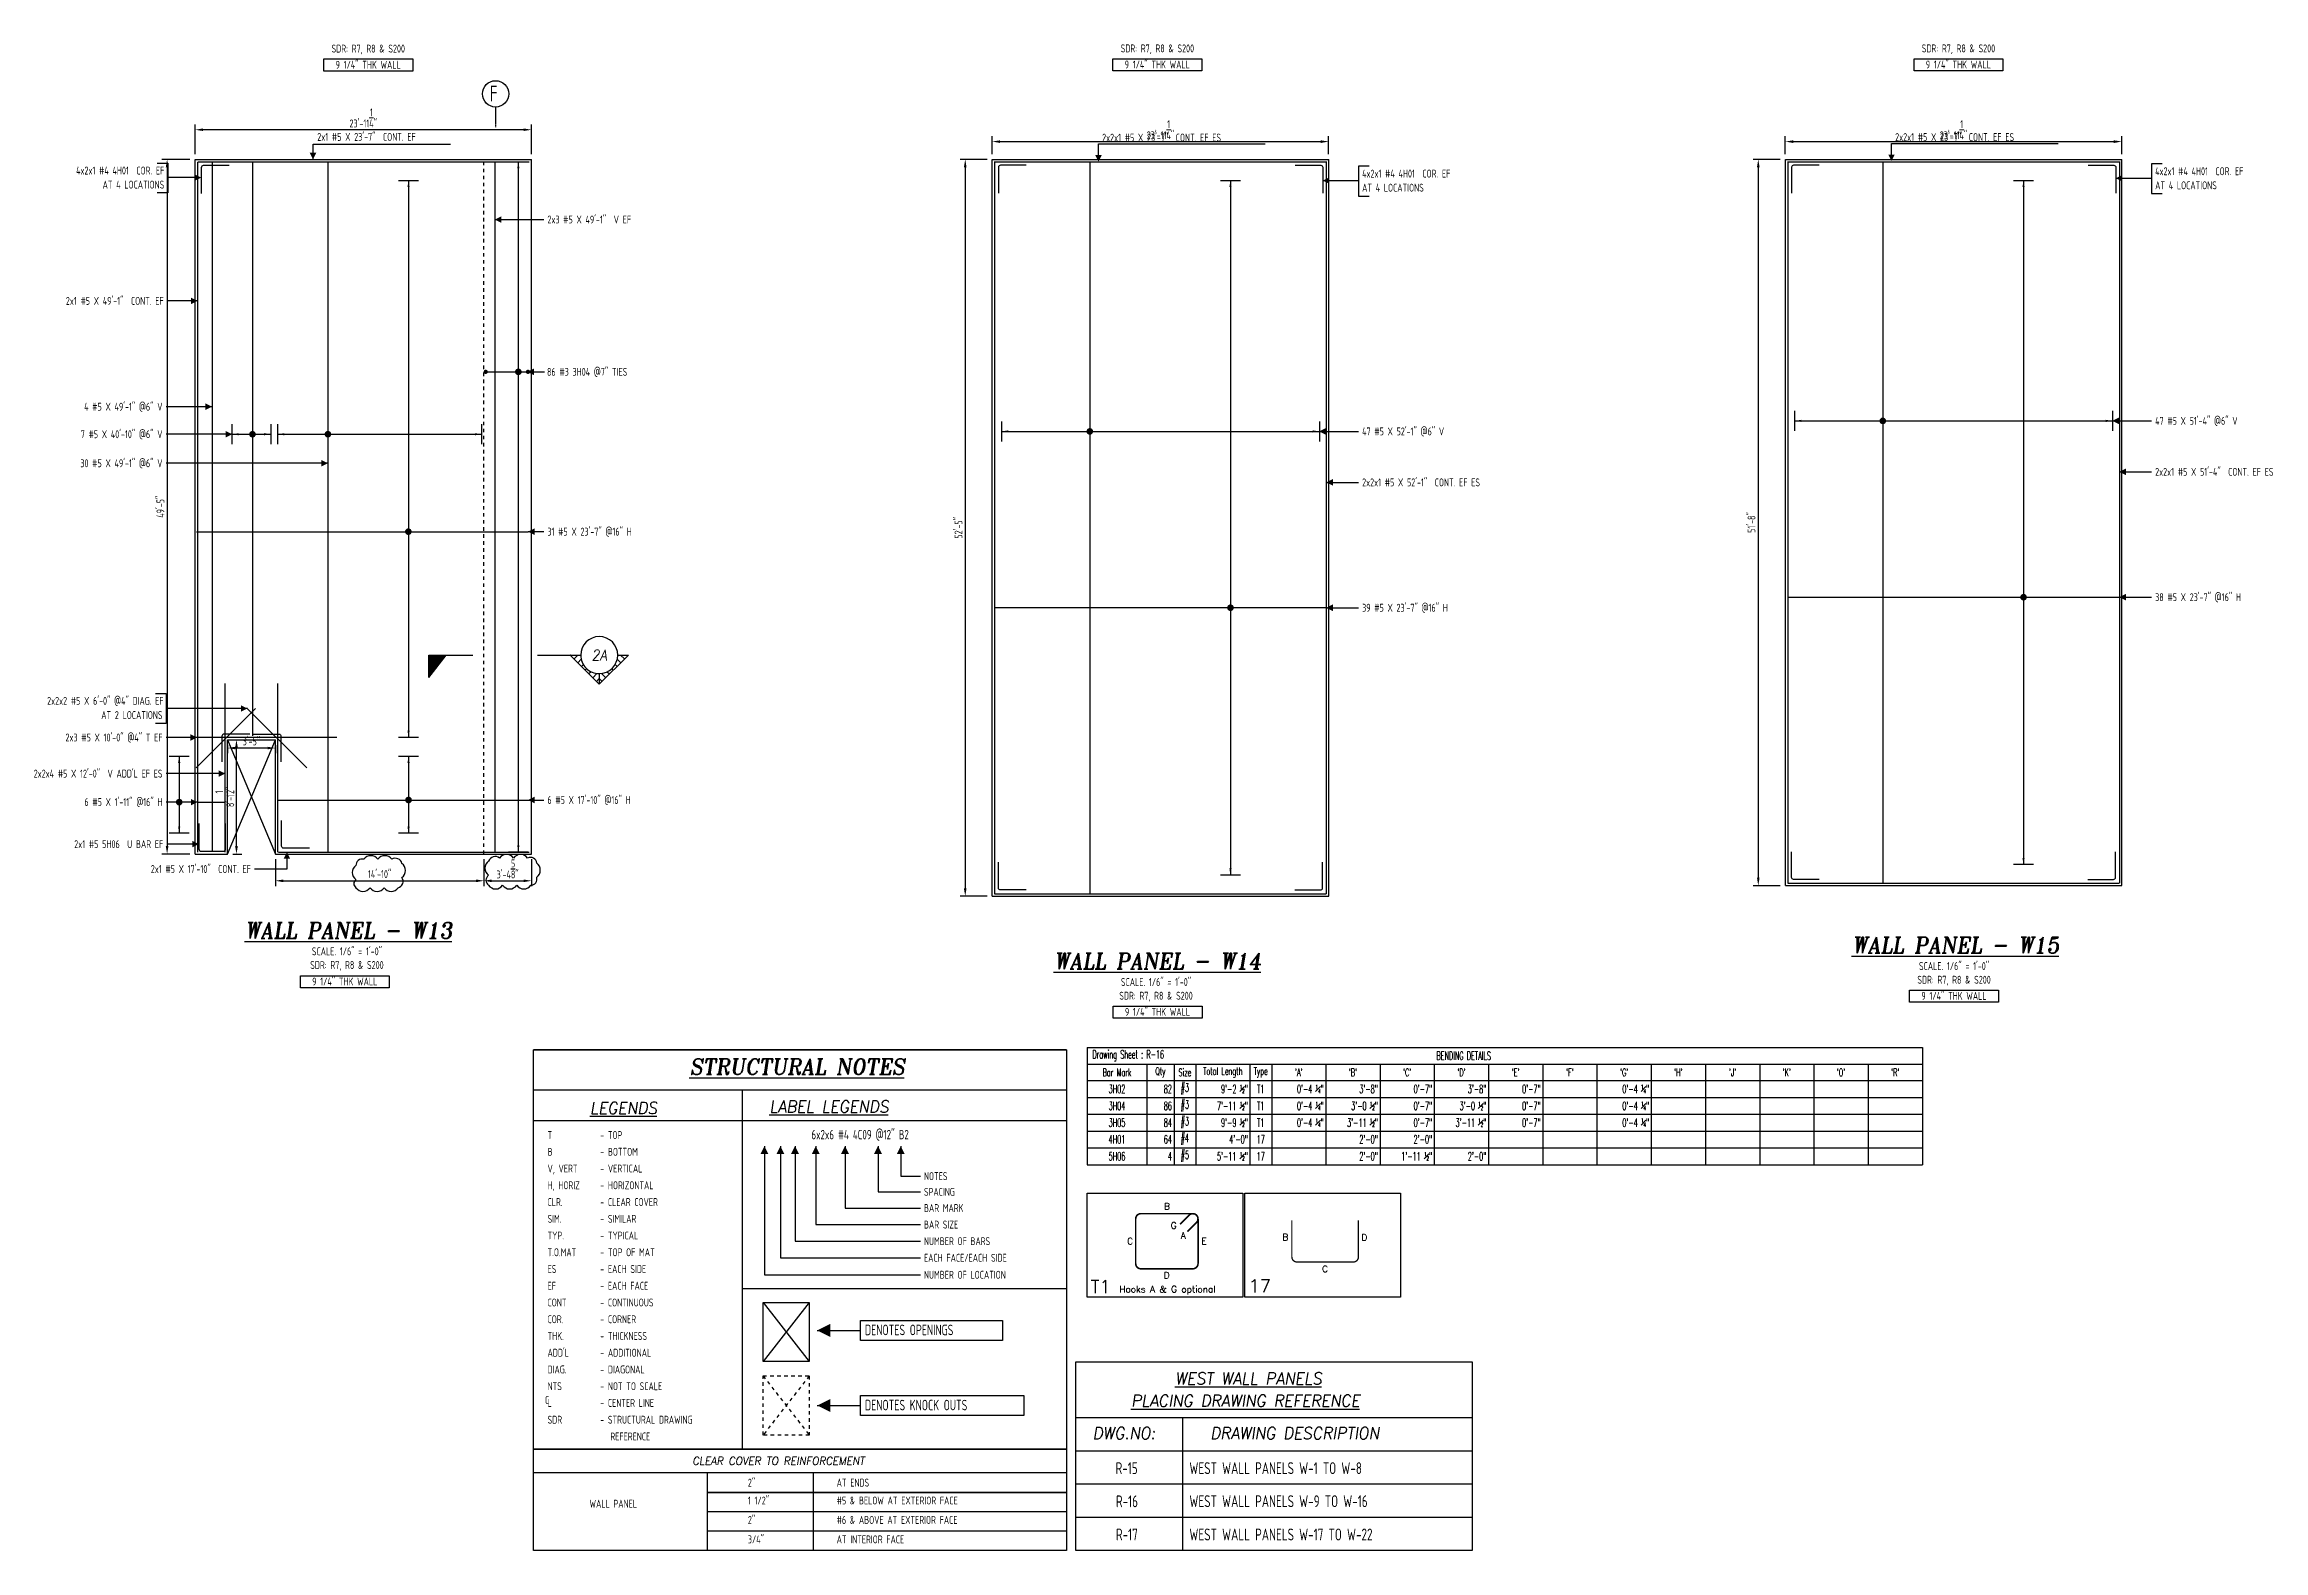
# Model space of a CAD drawing. Header units: inches. Extents: x -3675 to 26577, y -2273 to 5046.
# Drawn here: x 15757 to 17652, y -618 to 668 of the extents above; entities that cross this region are included whole.
import ezdxf
from ezdxf.enums import TextEntityAlignment as Align

# ---------------------------------------------------------------- set-up
doc = ezdxf.new("R2010")
doc.units = ezdxf.units.IN
doc.header["$MEASUREMENT"] = 0
doc.linetypes.add('HIDDEN', pattern=[6, 3, -3])
doc.linetypes.add('PHANTOM', pattern=[2.5, 1.25, -0.25, 0.25, -0.25, 0.25, -0.25])
doc.layers.get('0').update_dxf_attribs({"linetype": 'CONTINUOUS'})
doc.layers.get('Defpoints').update_dxf_attribs({"linetype": 'CONTINUOUS'})
for name, color, linetype in [('0-25', 7, 'CONTINUOUS'), ('0-25TEXT', 7, 'CONTINUOUS'), ('0-35', 3, 'CONTINUOUS'), ('0-35TEXT', 3, 'CONTINUOUS'), ('0-50', 10, 'CONTINUOUS'), ('3', 3, 'CONTINUOUS'), ('BAR-LBL', 2, 'CONTINUOUS'), ('BARLIST', 7, 'CONTINUOUS'), ('CADS-BAR-SKETCH', 7, 'CONTINUOUS'), ('DETAIL', 83, 'CONTINUOUS'), ('GRID', 8, 'PHANTOM'), ('hidden', 7, 'HIDDEN'), ('RANGELAY', 7, 'CONTINUOUS'), ('REBARS', 4, 'CONTINUOUS')]:
    doc.layers.add(name, color=color, linetype=linetype)
doc.layers.add('COVER', color=6, linetype='CONTINUOUS', lineweight=0, plot=False)
doc.styles.add('AR', font='ARCHQUIK.shx', dxfattribs={"width": 0.8})
doc.styles.add('ROMANS', font='romans.shx', dxfattribs={"width": 0.57})
doc.styles.add('ROMANT', font='romant')
doc.dimstyles.new('CADS_DIM_48', dxfattribs={"dimscale": 48, "dimtxt": 0.09375, "dimasz": 0.09375, "dimexe": 0.0625, "dimexo": 0.0625, "dimgap": 0.09375, "dimtad": 0, "dimtih": 1, "dimtoh": 1, "dimzin": 1, "dimdsep": 46, "dimlunit": 4, "dimtxsty": 'AR', "dimblk": 'CLOSED', "dimcen": 0.1875, "dimadec": 0, "dimazin": 0, "dimtfac": 1, "dimtofl": 0, "dimtmove": 0, "dimatfit": 1, "dimldrblk": 'DOTBLANK', "dimfxl": 1, "dimtzin": 0, "dimarcsym": 0})

msp = doc.modelspace()

# ---------------------------------------------------------------- texts
at = {"color": 7, "linetype": 'Continuous', "style": 'ROMANT', "oblique": 9, "width": 0.95}
for s, p in [('%%UWALL PANEL - W13', (16016.35304, -95.46906)), ('%%UWALL PANEL - W15', (17388.77036, -108.04529)), ('%%UWALL PANEL - W14', (16707.26725, -121.67612))]:
    msp.add_text(s, height=13.5, dxfattribs=at).set_placement(p, align=Align.CENTER)
at = {"linetype": 'Continuous', "style": 'ROMANT', "oblique": 9, "width": 0.95}
for s, height, p in [('%%USTRUCTURAL NOTES', 13.5, (16399.53397, -211.77539)), ('%%ULEGENDS', 10.125, (16251.23635, -245.33156)), ('%%ULABEL LEGENDS', 10.125, (16426.67559, -244.11802))]:
    msp.add_text(s, height=height, dxfattribs=at).set_placement(p, align=Align.CENTER)
for s, height, p in [('%%UWEST WALL PANELS', 10.125, (16722.20282, -476.1961)), ('%%UPLACING DRAWING REFERENCE', 10.125, (16684.63643, -495.20492)), ('DWG.NO:', 10.125, (16651.76079, -522.90159)), ('DRAWING DESCRIPTION', 10.125, (16752.20003, -522.90159)), ('CLEAR COVER TO REINFORCEMENT', 6.75, (16309.91663, -544.89604))]:
    msp.add_text(s, height=height, dxfattribs=at).set_placement(p)
at = {"layer": '0-35', "style": 'AR', "width": 0.8}
for s, p in [('R-15', (16671.35173, -552.78923)), ('WEST WALL PANELS W-1 TO W-8', (16734.38106, -552.78923)), ('R-16', (16671.66063, -581.09753)), ('WEST WALL PANELS W-9 TO W-16', (16734.38106, -580.99677)), ('R-17', (16671.66063, -609.40583)), ('WEST WALL PANELS W-17 TO W-22', (16734.38106, -609.40583))]:
    msp.add_text(s, height=10.125, dxfattribs=at).set_placement(p)
at = {"layer": '0-35TEXT', "style": 'AR', "width": 0.8}
for s, p in [('SDR: R7, R8 & S200', (16033.19, 660.6735)), ('SDR: R7, R8 & S200', (16707.05395, 660.87553)), ('SDR: R7, R8 & S200', (17391.15662, 660.87553)), ('9 1/4" THK WALL', (16033.11308, 646.88549)), ('9 1/4" THK WALL', (16706.97703, 647.08751)), ('9 1/4" THK WALL', (17391.0797, 647.08751)), ('SCALE. 1/6" = 1\'-0"', (16014.98116, -109.91595)), ('SDR: R7, R8 & S200', (16014.98116, -121.58415)), ('9 1/4" THK WALL', (16013.12721, -135.68293)), ('SCALE. 1/6" = 1\'-0"', (16705.89538, -136.12302)), ('SDR: R7, R8 & S200', (17387.39848, -134.16037)), ('SCALE. 1/6" = 1\'-0"', (17387.39848, -122.49218)), ('SDR: R7, R8 & S200', (16705.89538, -147.79121)), ('9 1/4" THK WALL', (17387.32156, -147.94839)), ('9 1/4" THK WALL', (16707.138, -161.57923))]:
    msp.add_text(s, height=6.7498312, dxfattribs=at).set_placement(p, align=Align.CENTER)
for s, height, p in [('AT 4 LOCATIONS', 6.7498312, (15858.98542, 544.56163)), ('AT 2 LOCATIONS', 6.7498312, (15857.48559, 91.7612)), ('6x2x6 #4 4C09 @12" B2', 8.1, (16494.7563, -267.04955))]:
    msp.add_text(s, height=height, dxfattribs=at).set_placement(p, align=Align.RIGHT)
for s, height, p in [('AT 4 LOCATIONS', 6.7498312, (17559.12079, 543.9865)), ('AT 4 LOCATIONS', 6.7498312, (16881.8891, 541.96542)), ('T', 6.75, (16186.2935, -266.75297)), ('- TOP', 6.75, (16231.22812, -266.75297)), ('B', 6.75, (16186.2935, -281.04581)), ('- BOTTOM', 6.75, (16231.22812, -281.04581)), ('V, VERT', 6.75, (16186.2935, -295.33866)), ('H, HORIZ', 6.75, (16186.2935, -309.6315)), ('- VERTICAL', 6.75, (16231.22812, -295.33866)), ('- HORIZONTAL', 6.75, (16231.22812, -309.6315)), ('NOTES', 6.75, (16507.738, -301.79447)), ('CLR.', 6.75, (16186.2935, -323.92434)), ('- CLEAR COVER', 6.75, (16231.22812, -323.92434)), ('SPACING', 6.75, (16507.738, -315.23507)), ('SIM.', 6.75, (16186.2935, -338.21718)), ('- SIMILAR', 6.75, (16231.22812, -338.21718)), ('BAR MARK', 6.75, (16507.738, -329.0335)), ('BAR SIZE', 6.75, (16507.738, -343.18961)), ('TYP.', 6.75, (16186.2935, -352.51002)), ('T.O.MAT', 6.75, (16186.2935, -366.80286)), ('- TYPICAL', 6.75, (16231.22812, -352.51002)), ('- TOP OF MAT', 6.75, (16231.22812, -366.80286)), ('NUMBER OF BARS', 6.75, (16507.738, -357.34572)), ('ES', 6.75, (16186.2935, -381.0957)), ('- EACH SIDE', 6.75, (16231.22812, -381.0957)), ('EACH FACE/EACH SIDE', 6.75, (16507.738, -371.50184)), ('EF', 6.75, (16186.2935, -395.38854)), ('- EACH FACE', 6.75, (16231.22812, -395.38854)), ('NUMBER OF LOCATION', 6.75, (16507.738, -386.01578)), ('CONT', 6.75, (16186.2935, -409.68138)), ('- CONTINUOUS', 6.75, (16231.22812, -409.68138)), ('THK.', 6.75, (16186.2935, -438.26706)), ('COR.', 6.75, (16186.2935, -423.97422)), ('- CORNER', 6.75, (16231.22812, -423.97422)), ('- THICKNESS', 6.75, (16231.22812, -438.26706)), ('DENOTES OPENINGS', 9, (16457.33697, -434.23194)), ("ADD'L", 6.75, (16186.2935, -452.5599)), ('- ADDITIONAL', 6.75, (16231.22812, -452.5599)), ('DIAG.', 6.75, (16186.2935, -466.85274)), ('- DIAGONAL', 6.75, (16231.22812, -466.85274)), ('NTS', 6.75, (16186.2935, -481.14558)), ('- NOT TO SCALE', 6.75, (16231.22812, -481.14558)), ('- CENTER LINE', 6.75, (16231.22812, -495.43842)), ('DENOTES KNOCK OUTS', 9, (16457.33697, -498.36272)), ('SDR', 6.75, (16186.2935, -509.73126)), ('- STRUCTURAL DRAWING', 6.75, (16231.22812, -509.73126)), ('REFERENCE', 6.75, (16239.89621, -524.0241)), ('2"', 6.75, (16357.36202, -563.4672)), ('AT ENDS', 6.75, (16433.18142, -563.4672)), ('WALL PANEL', 6.75, (16222.12481, -581.44073)), ('1 1/2"', 6.75, (16357.36202, -578.72908)), ('2"', 6.75, (16357.36202, -595.30611)), ('#5 & BELOW AT EXTERIOR FACE  ', 6.75, (16433.18142, -578.72908)), ('3/4"', 6.75, (16357.36202, -611.88314)), ('#6 & ABOVE AT EXTERIOR FACE   ', 6.75, (16433.18142, -595.30611)), ('AT INTERIOR FACE   ', 6.75, (16433.18142, -611.88314))]:
    msp.add_text(s, height=height, dxfattribs=at).set_placement(p)
at = {"layer": '0-50', "style": 'AR', "width": 0.8}
msp.add_text('F', height=13.5, dxfattribs=at).set_placement((16136.94186, 618.94493))
at = {"layer": 'BAR-LBL', "style": 'AR', "width": 0.8}
for s, p in [('2x1 #5 X 23\'-7"  CONT. EF', (15989.66529, 585.31875)), ('2x2x1 #5 X 23\'-7"  CONT. EF ES', (16659.86526, 584.69791)), ('2x2x1 #5 X 23\'-7"  CONT. EF ES', (17337.09696, 585.15115)), ('4x2x1 #4 4H01  COR. EF', (16881.8891, 553.96416)), ('4x2x1 #4 4H01  COR. EF', (17559.12079, 555.98524)), ('2x3 #5 X 49\'-1"  V EF', (16186.16489, 514.76738)), ('86 #3 3H04 @7" TIES', (16185.84089, 384.75842)), ('47 #5 X 52\'-1" @6" V', (16881.8891, 333.90619)), ('47 #5 X 51\'-4" @6" V', (17559.12079, 342.90619)), ('2x2x1 #5 X 51\'-4"  CONT. EF ES', (17559.12079, 299.40651)), ('2x2x1 #5 X 52\'-1"  CONT. EF ES', (16881.8891, 290.40651)), ('31 #5 X 23\'-7" @16" H', (16186.16489, 248.33334)), ('39 #5 X 23\'-7" @16" H', (16881.8891, 183.38544)), ('38 #5 X 23\'-7" @16" H', (17559.12079, 192.38544)), ('6 #5 X 17\'-10" @16" H', (16186.16489, 19.26723))]:
    msp.add_text(s, height=6.7492913, dxfattribs=at).set_placement(p)
for s, p in [('4x2x1 #4 4H01  COR. EF', (15858.98542, 556.56037)), ('2x1 #5 X 49\'-1"  CONT. EF', (15858.46272, 445.31441)), ('4 #5 X 49\'-1" @6" V', (15857.48559, 354.98664)), ('7 #5 X 40\'-10" @6" V', (15857.48559, 331.49783)), ('30 #5 X 49\'-1" @6" V', (15857.48559, 306.72486)), ('2x2x2 #5 X 6\'-0" @4" DIAG. EF', (15858.40232, 103.90522)), ('2x3 #5 X 10\'-0" @4" T EF', (15857.48559, 72.60964)), ('2x2x4 #5 X 12\'-0"  V ADD\'L EF ES', (15857.48559, 41.784)), ('6 #5 X 1\'-11" @16" H', (15857.48559, 17.53347)), ('2x1 #5 5H06  U BAR EF', (15858.05697, -18.41668)), ('2x1 #5 X 17\'-10"  CONT. EF', (15932.97784, -39.64277))]:
    msp.add_text(s, height=6.7492913, dxfattribs=at).set_placement(p, align=Align.RIGHT)

# ---------------------------------------------------------------- blocks, each defined once
blk = doc.blocks.new('*D83')
at = {"layer": 'COVER', "color": 0, "lineweight": -2, "transparency": 16777216}
for p, q in [((15880.8, 569.5), (15856.9, 569.5)), ((15861.4, 562.8), (15861.4, -16.7)), ((15880.8, -23.5), (15856.9, -23.5))]:
    blk.add_line(p, q, dxfattribs=at)
at = {"layer": 'COVER', "color": 0, "transparency": 16777216}
for points in [[(15860.3, 562.8), (15862.5, 562.8), (15861.4, 569.5)], [(15860.3, -16.7), (15862.5, -16.7), (15861.4, -23.5)]]:
    blk.add_solid(points, dxfattribs=at)
at = {"layer": 'Defpoints', "color": 0, "transparency": 16777216}
for p in [(15885.3, 569.5), (15861.4, -23.5), (15885.3, -23.5)]:
    blk.add_point(p, dxfattribs=at)
at = {"layer": 'COVER', "color": 0, "transparency": 16777216, "insert": (15855.7, 273), "char_height": 6.75, "attachment_point": 5, "rotation": 90, "style": 'AR'}
blk.add_mtext('49\'-5"', dxfattribs=at)
blk = doc.blocks.new('_DotBlank')
at = {"layer": '0-35', "color": 0, "lineweight": -2}
blk.add_line((-0.5, 0), (-1, 0), dxfattribs=at)
blk.add_circle((0, 0), 0.5, dxfattribs=at)
blk = doc.blocks.new('*D84')
at = {"layer": 'COVER', "color": 0, "lineweight": -2, "transparency": 16777216}
for p, q in [((15885.3, 574), (15885.3, 599.3)), ((16165.8, 594.8), (15892.1, 594.8)), ((16172.6, 574), (16172.6, 599.3))]:
    blk.add_line(p, q, dxfattribs=at)
at = {"layer": 'COVER', "color": 0, "transparency": 16777216}
for points in [[(15892.1, 595.9), (15892.1, 593.7), (15885.3, 594.8)], [(16165.8, 595.9), (16165.8, 593.7), (16172.6, 594.8)]]:
    blk.add_solid(points, dxfattribs=at)
at = {"layer": 'Defpoints', "color": 0, "transparency": 16777216}
for p in [(15885.3, 594.8), (15885.3, 569.5), (16172.6, 569.5)]:
    blk.add_point(p, dxfattribs=at)
at = {"layer": 'COVER', "color": 0, "transparency": 16777216, "insert": (16028.9, 604.9), "char_height": 6.75, "attachment_point": 5, "style": 'AR'}
blk.add_mtext('23\'-11{\\H1.000000x;\\S1/4;}"', dxfattribs=at)
blk = doc.blocks.new('*D85')
at = {"layer": 'COVER', "color": 0, "lineweight": -2, "transparency": 16777216}
for p, q in [((15912.9, 69.5), (15912.9, 62.5)), ((15947.2, 67), (15919.7, 67)), ((15953.9, 69.5), (15953.9, 62.5))]:
    blk.add_line(p, q, dxfattribs=at)
at = {"layer": 'COVER', "color": 0, "transparency": 16777216}
for points in [[(15919.7, 68.1), (15919.7, 65.9), (15912.9, 67)], [(15947.2, 68.1), (15947.2, 65.9), (15953.9, 67)]]:
    blk.add_solid(points, dxfattribs=at)
at = {"layer": 'Defpoints', "color": 0, "transparency": 16777216}
for p in [(15912.9, 74), (15912.9, 67), (15953.9, 74)]:
    blk.add_point(p, dxfattribs=at)
at = {"layer": 'COVER', "color": 0, "transparency": 16777216, "insert": (15933.4, 72.7), "char_height": 6.75, "attachment_point": 5, "style": 'AR'}
blk.add_mtext('3\'-5"', dxfattribs=at)
blk = doc.blocks.new('*D86')
at = {"layer": 'COVER', "color": 0, "lineweight": -2, "transparency": 16777216}
for p, q in [((15917.4, 74), (15925.1, 74)), ((15920.6, -16.7), (15920.6, 67.3)), ((15917.4, -23.5), (15925.1, -23.5))]:
    blk.add_line(p, q, dxfattribs=at)
at = {"layer": 'COVER', "color": 0, "transparency": 16777216}
for points in [[(15919.5, 67.3), (15921.8, 67.3), (15920.6, 74)], [(15919.5, -16.7), (15921.8, -16.7), (15920.6, -23.5)]]:
    blk.add_solid(points, dxfattribs=at)
at = {"layer": 'Defpoints', "color": 0, "transparency": 16777216}
for p in [(15912.9, 74), (15920.6, 74), (15912.9, -23.5)]:
    blk.add_point(p, dxfattribs=at)
at = {"layer": 'COVER', "color": 0, "transparency": 16777216, "insert": (15910.6, 25.3), "char_height": 6.75, "attachment_point": 5, "rotation": 90, "style": 'AR'}
blk.add_mtext('8\'-1{\\H1.000000x;\\S1/2;}"', dxfattribs=at)
blk = doc.blocks.new('*D87')
at = {"layer": 'COVER', "color": 0, "lineweight": -2, "transparency": 16777216}
for p, q in [((16566.1, 574), (16566.1, 589.2)), ((16853.3, 574), (16853.3, 589.2)), ((16572.8, 584.7), (16846.6, 584.7))]:
    blk.add_line(p, q, dxfattribs=at)
at = {"layer": 'COVER', "color": 0, "transparency": 16777216}
for points in [[(16572.8, 585.8), (16572.8, 583.5), (16566.1, 584.7)], [(16846.6, 585.8), (16846.6, 583.5), (16853.3, 584.7)]]:
    blk.add_solid(points, dxfattribs=at)
at = {"layer": 'Defpoints', "color": 0, "transparency": 16777216}
for p in [(16566.1, 569.5), (16853.3, 584.7), (16853.3, 569.5)]:
    blk.add_point(p, dxfattribs=at)
at = {"layer": 'COVER', "color": 0, "transparency": 16777216, "insert": (16709.7, 594.8), "char_height": 6.75, "attachment_point": 5, "style": 'AR'}
blk.add_mtext('23\'-11{\\H1.000000x;\\S1/4;}"', dxfattribs=at)
blk = doc.blocks.new('*D88')
at = {"layer": 'COVER', "color": 0, "lineweight": -2, "transparency": 16777216}
for p, q in [((16561.6, 569.5), (16538.5, 569.5)), ((16543, 562.8), (16543, -52.7)), ((16561.6, -59.5), (16538.5, -59.5))]:
    blk.add_line(p, q, dxfattribs=at)
at = {"layer": 'COVER', "color": 0, "transparency": 16777216}
for points in [[(16541.8, 562.8), (16544.1, 562.8), (16543, 569.5)], [(16541.8, -52.7), (16544.1, -52.7), (16543, -59.5)]]:
    blk.add_solid(points, dxfattribs=at)
at = {"layer": 'Defpoints', "color": 0, "transparency": 16777216}
for p in [(16566.1, 569.5), (16543, -59.5), (16566.1, -59.5)]:
    blk.add_point(p, dxfattribs=at)
at = {"layer": 'COVER', "color": 0, "transparency": 16777216, "insert": (16537.2, 255), "char_height": 6.75, "attachment_point": 5, "rotation": 90, "style": 'AR'}
blk.add_mtext('52\'-5"', dxfattribs=at)
blk = doc.blocks.new('*D89')
at = {"layer": 'COVER', "color": 0, "lineweight": -2, "transparency": 16777216}
for p, q in [((17243.3, 574), (17243.3, 589.2)), ((17530.6, 574), (17530.6, 589.2)), ((17250.1, 584.7), (17523.8, 584.7))]:
    blk.add_line(p, q, dxfattribs=at)
at = {"layer": 'COVER', "color": 0, "transparency": 16777216}
for points in [[(17250.1, 585.8), (17250.1, 583.5), (17243.3, 584.7)], [(17523.8, 585.8), (17523.8, 583.5), (17530.6, 584.7)]]:
    blk.add_solid(points, dxfattribs=at)
at = {"layer": 'Defpoints', "color": 0, "transparency": 16777216}
for p in [(17243.3, 569.5), (17530.6, 584.7), (17530.6, 569.5)]:
    blk.add_point(p, dxfattribs=at)
at = {"layer": 'COVER', "color": 0, "transparency": 16777216, "insert": (17386.9, 594.8), "char_height": 6.75, "attachment_point": 5, "style": 'AR'}
blk.add_mtext('23\'-11{\\H1.000000x;\\S1/4;}"', dxfattribs=at)
blk = doc.blocks.new('*D90')
at = {"layer": 'COVER', "color": 0, "lineweight": -2, "transparency": 16777216}
for p, q in [((17238.8, 569.5), (17215.7, 569.5)), ((17220.2, 562.8), (17220.2, -43.7)), ((17238.8, -50.5), (17215.7, -50.5))]:
    blk.add_line(p, q, dxfattribs=at)
at = {"layer": 'COVER', "color": 0, "transparency": 16777216}
for points in [[(17219.1, 562.8), (17221.3, 562.8), (17220.2, 569.5)], [(17219.1, -43.7), (17221.3, -43.7), (17220.2, -50.5)]]:
    blk.add_solid(points, dxfattribs=at)
at = {"layer": 'Defpoints', "color": 0, "transparency": 16777216}
for p in [(17243.3, 569.5), (17220.2, -50.5), (17243.3, -50.5)]:
    blk.add_point(p, dxfattribs=at)
at = {"layer": 'COVER', "color": 0, "transparency": 16777216, "insert": (17214.4, 259.5), "char_height": 6.75, "attachment_point": 5, "rotation": 90, "style": 'AR'}
blk.add_mtext('51\'-8"', dxfattribs=at)
blk = doc.blocks.new('leadrblk')
blk.add_lwpolyline([(0, 0, 0, 1, 0), (1, 0, 1, 1, 0)], format="xyseb")
blk = doc.blocks.new('*U313', base_point=(16571.1, 564.8))
at = {"layer": 'REBARS', "color": 0}
blk.add_lwpolyline([(16595.1, 564.5), (16573.1, 564.5, 0.414214), (16571.3, 562.8), (16571.3, 540.8)], format="xyb", dxfattribs=at)
blk = doc.blocks.new('*U314', base_point=(16848.6, 564.8))
at = {"layer": 'REBARS', "color": 0}
blk.add_lwpolyline([(16824.6, 564.5), (16846.6, 564.5, -0.414214), (16848.3, 562.8), (16848.3, 540.8)], format="xyb", dxfattribs=at)
blk = doc.blocks.new('*U315', base_point=(16571.1, -54.5))
at = {"layer": 'REBARS', "color": 0}
blk.add_lwpolyline([(16595.1, -54.2), (16573.1, -54.2, -0.414213), (16571.3, -52.5), (16571.3, -30.5)], format="xyb", dxfattribs=at)
blk = doc.blocks.new('*U316', base_point=(16848.3, -54.5))
at = {"layer": 'REBARS', "color": 0}
blk.add_lwpolyline([(16824.3, -54.2), (16846.3, -54.2, 0.414213), (16848.1, -52.5), (16848.1, -30.5)], format="xyb", dxfattribs=at)
blk = doc.blocks.new('rendmark')
at = {"color": 4}
blk.add_line((0, -3), (0, 3), dxfattribs=at)
blk = doc.blocks.new('rarrow')
at = {"color": 7}
blk.add_solid([(2, -0.33), (2, 0.33), (0, 0)], dxfattribs=at)
blk = doc.blocks.new('*U155', base_point=(16769.5, 551.5))
at = {"layer": 'RANGELAY'}
blk.add_line((16769.5, 551.5), (16769.5, -41.5), dxfattribs=at)
at = {"layer": 'RANGELAY', "xscale": 2.834645669291339, "yscale": 2.834645669291339}
for name, p, rotation in [('rendmark', (16769.5, 551.5), 269.9999999999999), ('rarrow', (16769.5, 551.5), 269.9999999999999), ('rarrow', (16769.5, -41.5), 89.999996929531), ('rendmark', (16769.5, -41.5), 89.999996929531)]:
    blk.add_blockref(name, p, dxfattribs=dict(at, rotation=rotation))
blk = doc.blocks.new('VPM735790')
at = {"const_width": 1}
blk.add_lwpolyline([(-0.5, 0, 1), (0.5, 0, 1)], format="xyb", close=True, dxfattribs=at)
blk = doc.blocks.new('*U279', base_point=(16568.1, 186.4))
at = {"layer": 'REBARS', "color": 0}
blk.add_lwpolyline([(16568.1, 186.8), (16851.1, 186.8)], dxfattribs=at)
blk = doc.blocks.new('*U148', base_point=(10285.3, 1164.4))
at = {"layer": 'RANGELAY'}
blk.add_line((10285.3, 1164.4), (10556.6, 1164.4), dxfattribs=at)
at = {"layer": 'RANGELAY', "xscale": 2.834645669291339, "yscale": 2.834645669291339, "zscale": 2.834645669291339}
for name, p, rotation in [('rendmark', (10285.3, 1164.4), 1.123874301598573e-06), ('rarrow', (10285.3, 1164.4), 1.123874301598573e-06), ('rarrow', (10556.6, 1164.4), 179.9999980534053), ('rendmark', (10556.6, 1164.4), 179.9999980534053)]:
    blk.add_blockref(name, p, dxfattribs=dict(at, rotation=rotation))
blk = doc.blocks.new('VPM7357D0')
at = {"const_width": 1}
blk.add_lwpolyline([(-0.5, 0, 1), (0.5, 0, 1)], format="xyb", close=True, dxfattribs=at)
blk = doc.blocks.new('*U360', base_point=(16649, 567.7))
at = {"layer": 'REBARS', "color": 0}
blk.add_lwpolyline([(16649.3, 567.7), (16649.3, -57.3)], dxfattribs=at)
blk = doc.blocks.new('*U176', base_point=(16568.4, 567.6))
at = {"layer": 'REBARS', "color": 0}
blk.add_lwpolyline([(16568.1, 567.6), (16568.1, -57.4)], dxfattribs=at)
blk = doc.blocks.new('*U177', base_point=(16851, 567.6))
at = {"layer": 'REBARS', "color": 0}
blk.add_lwpolyline([(16851.3, 567.6), (16851.3, -57.4)], dxfattribs=at)
blk = doc.blocks.new('*U277', base_point=(16568.1, -57.2))
at = {"layer": 'REBARS', "color": 0}
blk.add_lwpolyline([(16568.1, -57.5), (16851.1, -57.5)], dxfattribs=at)
blk = doc.blocks.new('*U278', base_point=(16568.1, 567.2))
at = {"layer": 'REBARS', "color": 0}
blk.add_lwpolyline([(16568.1, 567.5), (16851.1, 567.5)], dxfattribs=at)
blk = doc.blocks.new('*U309', base_point=(17248.3, 564.8))
at = {"layer": 'REBARS', "color": 0}
blk.add_lwpolyline([(17272.3, 564.5), (17250.3, 564.5, 0.414214), (17248.6, 562.8), (17248.6, 540.8)], format="xyb", dxfattribs=at)
blk = doc.blocks.new('*U310', base_point=(17525.8, 564.8))
at = {"layer": 'REBARS', "color": 0}
blk.add_lwpolyline([(17501.8, 564.5), (17523.8, 564.5, -0.414214), (17525.6, 562.8), (17525.6, 540.8)], format="xyb", dxfattribs=at)
blk = doc.blocks.new('*U311', base_point=(17248.3, -45.5))
at = {"layer": 'REBARS', "color": 0}
blk.add_lwpolyline([(17272.3, -45.2), (17250.3, -45.2, -0.414213), (17248.6, -43.5), (17248.6, -21.5)], format="xyb", dxfattribs=at)
blk = doc.blocks.new('*U312', base_point=(17525.6, -45.5))
at = {"layer": 'REBARS', "color": 0}
blk.add_lwpolyline([(17501.6, -45.2), (17523.6, -45.2, 0.414213), (17525.3, -43.5), (17525.3, -21.5)], format="xyb", dxfattribs=at)
blk = doc.blocks.new('*U156', base_point=(17446.7, 551.5))
at = {"layer": 'RANGELAY'}
blk.add_line((17446.7, 551.5), (17446.7, -32.5), dxfattribs=at)
at = {"layer": 'RANGELAY', "xscale": 2.834645669291339, "yscale": 2.834645669291339}
for name, p, rotation in [('rendmark', (17446.7, 551.5), 269.9999999999999), ('rarrow', (17446.7, 551.5), 269.9999999999999), ('rendmark', (17446.7, -32.5), 89.999996929531), ('rarrow', (17446.7, -32.5), 89.999996929531)]:
    blk.add_blockref(name, p, dxfattribs=dict(at, rotation=rotation))
blk = doc.blocks.new('VPM7361A0')
at = {"const_width": 1}
blk.add_lwpolyline([(-0.5, 0, 1), (0.5, 0, 1)], format="xyb", close=True, dxfattribs=at)
blk = doc.blocks.new('*U276', base_point=(17245.3, 195.4))
at = {"layer": 'REBARS', "color": 0}
blk.add_lwpolyline([(17245.3, 195.8), (17528.3, 195.8)], dxfattribs=at)
blk = doc.blocks.new('*U151', base_point=(10285.3, 1164.4))
at = {"layer": 'RANGELAY'}
blk.add_line((10285.3, 1164.4), (10556.6, 1164.4), dxfattribs=at)
at = {"layer": 'RANGELAY', "xscale": 2.834645669291339, "yscale": 2.834645669291339, "zscale": 2.834645669291339}
for name, p, rotation in [('rendmark', (10285.3, 1164.4), 1.123874301598573e-06), ('rarrow', (10285.3, 1164.4), 1.123874301598573e-06), ('rarrow', (10556.6, 1164.4), 179.9999980534053), ('rendmark', (10556.6, 1164.4), 179.9999980534053)]:
    blk.add_blockref(name, p, dxfattribs=dict(at, rotation=rotation))
blk = doc.blocks.new('VPM7361E0')
at = {"const_width": 1}
blk.add_lwpolyline([(-0.5, 0, 1), (0.5, 0, 1)], format="xyb", close=True, dxfattribs=at)
blk = doc.blocks.new('*U359', base_point=(17326.2, 567.6))
at = {"layer": 'REBARS', "color": 0}
blk.add_lwpolyline([(17326.5, 567.6), (17326.5, -48.4)], dxfattribs=at)
blk = doc.blocks.new('*U178', base_point=(17245.6, 567.6))
at = {"layer": 'REBARS', "color": 0}
blk.add_lwpolyline([(17245.3, 567.6), (17245.3, -48.4)], dxfattribs=at)
blk = doc.blocks.new('*U179', base_point=(17528.3, 567.6))
at = {"layer": 'REBARS', "color": 0}
blk.add_lwpolyline([(17528.6, 567.6), (17528.6, -48.4)], dxfattribs=at)
blk = doc.blocks.new('*U274', base_point=(17245.3, -48.2))
at = {"layer": 'REBARS', "color": 0}
blk.add_lwpolyline([(17245.3, -48.5), (17528.3, -48.5)], dxfattribs=at)
blk = doc.blocks.new('*U275', base_point=(17245.3, 567.2))
at = {"layer": 'REBARS', "color": 0}
blk.add_lwpolyline([(17245.3, 567.5), (17528.3, 567.5)], dxfattribs=at)
blk = doc.blocks.new('*U693', base_point=(15871.7, 60))
at = {"layer": 'RANGELAY'}
blk.add_line((15871.7, 60), (15871.7, -5.8), dxfattribs=at)
at = {"layer": 'RANGELAY', "xscale": 2.834645669291339, "yscale": 2.834645669291339}
for name, p, rotation in [('rendmark', (15871.7, 60), 269.9999999999999), ('rarrow', (15871.7, 60), 269.9999999999999), ('rendmark', (15871.7, -5.8), 89.999996929531), ('rarrow', (15871.7, -5.8), 89.999996929531)]:
    blk.add_blockref(name, p, dxfattribs=dict(at, rotation=rotation))
blk = doc.blocks.new('VPM7B3EE0')
at = {"const_width": 1}
blk.add_lwpolyline([(-0.5, 0, 1), (0.5, 0, 1)], format="xyb", close=True, dxfattribs=at)
blk = doc.blocks.new('*U694', base_point=(15887, 20.5))
at = {"layer": 'REBARS', "color": 0}
blk.add_lwpolyline([(15887, 20.8), (15910, 20.8)], dxfattribs=at)
blk = doc.blocks.new('*U689', base_point=(16067.6, 60))
at = {"layer": 'RANGELAY'}
blk.add_line((16067.6, 60), (16067.6, -5.8), dxfattribs=at)
at = {"layer": 'RANGELAY', "xscale": 2.834645669291339, "yscale": 2.834645669291339}
for name, p, rotation in [('rendmark', (16067.6, 60), 269.9999999999999), ('rarrow', (16067.6, 60), 269.9999999999999), ('rendmark', (16067.6, -5.8), 89.999996929531), ('rarrow', (16067.6, -5.8), 89.999996929531)]:
    blk.add_blockref(name, p, dxfattribs=dict(at, rotation=rotation))
blk = doc.blocks.new('VPM7B3F32')
at = {"const_width": 1}
blk.add_lwpolyline([(-0.5, 0, 1), (0.5, 0, 1)], format="xyb", close=True, dxfattribs=at)
blk = doc.blocks.new('*U690', base_point=(15956.1, 22.3))
at = {"layer": 'REBARS', "color": 0}
blk.add_lwpolyline([(15956.1, 22.6), (16170.1, 22.6)], dxfattribs=at)
blk = doc.blocks.new('*U692', base_point=(15886.6, 251.4))
at = {"layer": 'REBARS', "color": 0}
blk.add_lwpolyline([(15886.6, 251.7), (16169.6, 251.7)], dxfattribs=at)
blk = doc.blocks.new('*U762', base_point=(15916.9, 334.9))
at = {"layer": 'RANGELAY'}
blk.add_line((15916.9, 334.9), (15949.9, 334.9), dxfattribs=at)
at = {"layer": 'RANGELAY', "xscale": 2.834645669291339, "yscale": 2.834645669291339}
for name, p, rotation in [('rendmark', (15916.9, 334.9), 2.072567404287844e-12), ('rendmark', (15949.9, 334.9), 179.9999969295331), ('rarrow', (15916.9, 334.9), 2.072567404287844e-12), ('rarrow', (15949.9, 334.9), 179.9999969295331)]:
    blk.add_blockref(name, p, dxfattribs=dict(at, rotation=rotation))
blk = doc.blocks.new('VPM7B3FB0')
at = {"const_width": 1}
blk.add_lwpolyline([(-0.5, 0, 1), (0.5, 0, 1)], format="xyb", close=True, dxfattribs=at)
blk = doc.blocks.new('*U760', base_point=(15955.9, 334.9))
at = {"layer": 'RANGELAY'}
blk.add_line((15955.9, 334.9), (16129.9, 334.9), dxfattribs=at)
at = {"layer": 'RANGELAY', "xscale": 2.834645669291339, "yscale": 2.834645669291339}
for name, p, rotation in [('rendmark', (15955.9, 334.9), 2.058951756266854e-12), ('rendmark', (16129.9, 334.9), 179.9999969295331), ('rarrow', (15955.9, 334.9), 2.058951756266854e-12), ('rarrow', (16129.9, 334.9), 179.9999969295331)]:
    blk.add_blockref(name, p, dxfattribs=dict(at, rotation=rotation))
blk = doc.blocks.new('VPM7B3FE0')
at = {"const_width": 1}
blk.add_lwpolyline([(-0.5, 0, 1), (0.5, 0, 1)], format="xyb", close=True, dxfattribs=at)
blk = doc.blocks.new('*U213', base_point=(16006.4, 76.3))
at = {"layer": 'REBARS', "color": 0}
blk.add_lwpolyline([(16006.4, 76), (15886.4, 76)], dxfattribs=at)
blk = doc.blocks.new('*U214', base_point=(15911.2, -21.8))
at = {"layer": 'REBARS', "color": 0}
blk.add_lwpolyline([(15910.9, -21.8), (15910.9, 122.2)], dxfattribs=at)
blk = doc.blocks.new('*U212', base_point=(15955.6, -21.8))
at = {"layer": 'REBARS', "color": 0}
blk.add_lwpolyline([(15955.9, -21.8), (15955.9, 122.2)], dxfattribs=at)
blk = doc.blocks.new('*U691', base_point=(16067.6, 551.5))
at = {"layer": 'RANGELAY'}
blk.add_line((16067.6, 551.5), (16067.6, 76), dxfattribs=at)
at = {"layer": 'RANGELAY', "xscale": 2.834645669291339, "yscale": 2.834645669291339}
for name, p, rotation in [('rendmark', (16067.6, 551.5), 269.9999999999999), ('rarrow', (16067.6, 551.5), 269.9999999999999), ('rendmark', (16067.6, 76), 89.999996929531), ('rarrow', (16067.6, 76), 89.999996929531)]:
    blk.add_blockref(name, p, dxfattribs=dict(at, rotation=rotation))
blk = doc.blocks.new('VPM7B4091')
at = {"const_width": 1}
blk.add_lwpolyline([(-0.5, 0, 1), (0.5, 0, 1)], format="xyb", close=True, dxfattribs=at)
blk = doc.blocks.new('*U877', base_point=(15899.4, 567.5))
at = {"layer": 'REBARS', "color": 0}
blk.add_lwpolyline([(15899.8, 567.5), (15899.8, -21.5)], dxfattribs=at)
blk = doc.blocks.new('*U763', base_point=(15934, 567.5))
at = {"layer": 'REBARS', "color": 0}
blk.add_lwpolyline([(15934.3, 567.5), (15934.3, 77.5)], dxfattribs=at)
blk = doc.blocks.new('*U217', base_point=(16161.3, -21.8))
at = {"layer": 'RANGELAY'}
blk.add_line((16161.3, -21.8), (16161.3, 567.5), dxfattribs=at)
at = {"layer": 'RANGELAY', "xscale": 2.834645669291339, "yscale": 2.834645669291339}
for name, p, rotation in [('rendmark', (16161.3, 567.5), 269.9999969411397), ('rarrow', (16161.3, 567.5), 269.9999969411397), ('rarrow', (16161.3, -21.8), 90.00000001160862), ('rendmark', (16161.3, -21.8), 90.00000001160862)]:
    blk.add_blockref(name, p, dxfattribs=dict(at, rotation=rotation))
blk = doc.blocks.new('VPM7B40E2')
at = {"const_width": 1}
blk.add_lwpolyline([(-0.5, 0, 1), (0.5, 0, 1)], format="xyb", close=True, dxfattribs=at)
blk = doc.blocks.new('*U761', base_point=(15998.4, 567.5))
at = {"layer": 'REBARS', "color": 0}
blk.add_lwpolyline([(15998.7, 567.5), (15998.7, -21.5)], dxfattribs=at)
blk = doc.blocks.new('*U870', base_point=(15890.3, 564.3))
at = {"layer": 'REBARS', "color": 0}
blk.add_lwpolyline([(15914.3, 564.1), (15892.3, 564.1, 0.414214), (15890.5, 562.3), (15890.5, 540.3)], format="xyb", dxfattribs=at)
blk = doc.blocks.new('*U362', base_point=(15887.6, 567.2))
at = {"layer": 'REBARS', "color": 0}
blk.add_lwpolyline([(15887.3, 567.2), (15887.3, -21.8)], dxfattribs=at)
blk = doc.blocks.new('*U303', base_point=(15887.5, 567.2))
at = {"layer": 'REBARS', "color": 0}
blk.add_lwpolyline([(15887.5, 567.5), (16170.5, 567.5)], dxfattribs=at)
blk = doc.blocks.new('*U215', base_point=(16140.9, 567.5))
at = {"layer": 'REBARS', "color": 0}
blk.add_lwpolyline([(16141.2, 567.5), (16141.2, -21.6)], dxfattribs=at)
blk = doc.blocks.new('*U382', base_point=(15956.5, -21.5))
at = {"layer": 'REBARS', "color": 0}
blk.add_lwpolyline([(15956.5, -21.8), (16170.5, -21.8)], dxfattribs=at)
blk = doc.blocks.new('*U871', base_point=(15958.9, -18.8))
at = {"layer": 'REBARS', "color": 0}
blk.add_lwpolyline([(15982.9, -18.5), (15960.9, -18.5, -0.414213), (15959.2, -16.8), (15959.2, 5.2)], format="xyb", dxfattribs=at)
blk = doc.blocks.new('*U258', base_point=(16133.3, 388.1))
at = {"layer": 'REBARS', "color": 0, "const_width": 1.8}
for points in [[(16133.5, 389, 1), (16133.5, 387.2, 1), (16133.5, 389)], [(16169.6, 387.2, 1), (16169.6, 389, 1), (16169.6, 387.2)]]:
    blk.add_lwpolyline(points, format="xyb", dxfattribs=at)
at = {"layer": 'REBARS', "color": 0}
blk.add_lwpolyline([(16133.5, 388.1), (16169.6, 388.1)], dxfattribs=at)
blk = doc.blocks.new('*U764', base_point=(15980.6, 49.8))
at = {"layer": 'REBARS', "color": 0}
blk.add_lwpolyline([(15980.8, 50), (15929.9, 100.9)], dxfattribs=at)
blk = doc.blocks.new('*U765', base_point=(15886.3, 49.8))
at = {"layer": 'REBARS', "color": 0}
blk.add_lwpolyline([(15886.1, 50), (15937, 100.9)], dxfattribs=at)
blk = doc.blocks.new('A$C2A293661')
at = {"layer": '0-35TEXT', "style": 'AR', "width": 0.8}
for s, p in [('C', (-0.72, 0.84)), ('L', (0, 0))]:
    blk.add_text(s, height=2.25, dxfattribs=at).set_placement(p)
blk = doc.blocks.new('*U872', base_point=(15888.2, -21.5))
at = {"layer": 'REBARS', "color": 0}
blk.add_lwpolyline([(15888.5, 2.5), (15888.5, -19, 0.414214), (15890.7, -21.2), (15909.2, -21.2, 0.414213), (15911.4, -19), (15911.4, 2.5)], format="xyb", dxfattribs=at)
blk = doc.blocks.new('*D857')
at = {"layer": 'Defpoints', "color": 0, "transparency": 16777216}
for p in [(15953.9, -23.5), (16131.9, -23.5), (16131.9, -46.3)]:
    blk.add_point(p, dxfattribs=at)
at = {"layer": 'DETAIL', "color": 0, "lineweight": -2, "transparency": 16777216}
for p, q in [((15953.9, -28), (15953.9, -50.8)), ((16131.9, -28), (16131.9, -50.8)), ((15960.7, -46.3), (16125.2, -46.3))]:
    blk.add_line(p, q, dxfattribs=at)
at = {"layer": 'DETAIL', "color": 0, "transparency": 16777216}
for points in [[(15960.7, -45.2), (15960.7, -47.5), (15953.9, -46.3)], [(16125.2, -45.2), (16125.2, -47.5), (16131.9, -46.3)]]:
    blk.add_solid(points, dxfattribs=at)
at = {"layer": 'DETAIL', "color": 0, "transparency": 16777216, "insert": (16042.9, -40.6), "char_height": 6.75, "attachment_point": 5, "style": 'AR'}
blk.add_mtext('14\'-10"', dxfattribs=at)
blk = doc.blocks.new('*D858')
at = {"layer": 'Defpoints', "color": 0, "transparency": 16777216}
for p in [(16131.9, -23.5), (16172.6, -23.5), (16172.6, -46.3)]:
    blk.add_point(p, dxfattribs=at)
at = {"layer": 'DETAIL', "color": 0, "lineweight": -2, "transparency": 16777216}
for p, q in [((16131.9, -28), (16131.9, -50.8)), ((16172.6, -28), (16172.6, -50.8)), ((16138.7, -46.3), (16165.8, -46.3))]:
    blk.add_line(p, q, dxfattribs=at)
at = {"layer": 'DETAIL', "color": 0, "transparency": 16777216}
for points in [[(16138.7, -45.2), (16138.7, -47.5), (16131.9, -46.3)], [(16165.8, -45.2), (16165.8, -47.5), (16172.6, -46.3)]]:
    blk.add_solid(points, dxfattribs=at)
at = {"layer": 'DETAIL', "color": 0, "transparency": 16777216, "insert": (16152.2, -36.2), "char_height": 6.75, "attachment_point": 5, "style": 'AR'}
blk.add_mtext('3\'-4{\\H1.000000x;\\S5/8;}"', dxfattribs=at)
blk = doc.blocks.new('SECTARO')
at = {"linetype": 'Continuous'}
blk.add_line((33.3, 17), (20.1, 0), dxfattribs=at)
for p, q in [((33.3, 17), (33.3, 0)), ((33.3, 0), (0, 0))]:
    blk.add_line(p, q)
for points in [[(33.3, 0), (33.3, 17), (33.3, 0), (20.1, 0)], [(33.3, 17), (20.1, 0), (33.3, 0), (33.3, 17)]]:
    blk.add_solid(points, dxfattribs=at)
blk = doc.blocks.new('*X3')
at = {"color": 0, "linetype": 'Continuous'}
for p, q in [((-1.108, 0.278), (-1.075, 0.312)), ((-1.081, 0.217), (-1.031, 0.267)), ((-1.013, 0.197), (-0.986, 0.223)), ((-0.96, 0.161), (-0.942, 0.179)), ((-0.92, 0.112), (-0.898, 0.135)), ((-0.895, 0.05), (-0.854, 0.091)), ((-0.856, 0), (-0.81, 0.046)), ((-0.768, 0), (-0.765, 0.002))]:
    blk.add_line(p, q, dxfattribs=at)
blk = doc.blocks.new('*X2')
at = {"color": 0, "linetype": 'Continuous'}
for p, q in [((-1.108, 0.278), (-1.075, 0.312)), ((-0.96, 0.161), (-0.942, 0.179)), ((-0.856, 0), (-0.81, 0.046))]:
    blk.add_line(p, q, dxfattribs=at)
blk = doc.blocks.new('SECTNU')
at = {"linetype": 'Continuous'}
blk.add_line((-24.7, 0), (-32.8, 0), dxfattribs=at)
blk.add_line((0, 0), (-24.7, 0))
at = {"layer": '3'}
for p, q in [((-68.9, 0), (-46.8, 22.1)), ((-60.8, 0), (-68.9, 0))]:
    blk.add_line(p, q, dxfattribs=at)
at = {"layer": '3', "linetype": 'Continuous'}
blk.add_line((-46.8, 14), (-46.8, 22.1), dxfattribs=at)
at = {"layer": '3'}
for points in [[(-46.8, 22.1), (-24.7, 0), (-32.8, 0, 1)], [(-32.8, 0, 0.414214), (-46.8, 14)]]:
    blk.add_lwpolyline(points, format="xyb", dxfattribs=at)
for start, end in [(90, 180), (180, 0)]:
    blk.add_arc((-46.8, 0), 14, start, end, dxfattribs=at)
at = {"linetype": 'Continuous', "xscale": -64, "yscale": 64, "zscale": 64, "rotation": 359.9999999999999}
blk.add_blockref('*X3', (-117.7, 0), dxfattribs=at)
at = {"linetype": 'Continuous', "xscale": 64, "yscale": 64, "zscale": 64}
for name in ['*X3', '*X2']:
    blk.add_blockref(name, (24.1, 0), dxfattribs=at)
at = {"linetype": 'Continuous', "style": 'ROMANT', "oblique": 9, "width": 0.9}
blk.add_attdef('NO', text='', height=8, dxfattribs=at).set_placement((-46.8, 0), align=Align.MIDDLE)
blk = doc.blocks.new('*U876', base_point=(15907.9, 79.1))
at = {"layer": 'REBARS', "color": 0}
blk.add_lwpolyline([(15931.9, 78.9), (15909.9, 78.9, 0.414214), (15908.2, 77.1), (15908.2, 55.1)], format="xyb", dxfattribs=at)
blk = doc.blocks.new('*T1165')
at = {"layer": 'BARLIST', "color": 0, "linetype": 'ByBlock', "lineweight": -2, "transparency": 16777216}
for p, q in [((0, 0), (713.3, 0)), ((0, 0), (0, -100.1)), ((713.3, 0), (713.3, -100.1)), ((0, -14.2), (713.3, -14.2)), ((51, -14.2), (51, -100.1)), ((74.2, -14.2), (74.2, -100.1)), ((92.7, -14.2), (92.7, -100.1)), ((139, -14.2), (139, -100.1)), ((157.6, -14.2), (157.6, -100.1)), ((203.9, -14.2), (203.9, -100.1)), ((250.2, -14.2), (250.2, -100.1)), ((296.5, -14.2), (296.5, -100.1)), ((342.8, -14.2), (342.8, -100.1)), ((389.1, -14.2), (389.1, -100.1)), ((435.4, -14.2), (435.4, -100.1)), ((481.7, -14.2), (481.7, -100.1)), ((528.1, -14.2), (528.1, -100.1)), ((574.4, -14.2), (574.4, -100.1)), ((620.7, -14.2), (620.7, -100.1)), ((667, -14.2), (667, -100.1)), ((0, -28.3), (713.3, -28.3)), ((0, -42.7), (713.3, -42.7)), ((0, -57), (713.3, -57)), ((0, -71.4), (713.3, -71.4)), ((0, -85.7), (713.3, -85.7)), ((0, -100.1), (713.3, -100.1))]:
    blk.add_line(p, q, dxfattribs=at)
at = {"layer": 'BARLIST', "color": 0, "transparency": 16777216, "style": 'ROMANS'}
for s, insert, char_height, width, attachment_point in [(' Drawing Sheet : R-16', (1.8, -7.1), 7.087, 292.961, 4), ('Bar Mark', (25.5, -21.3), 6.38, 47.48, 5), ('Qty', (62.6, -21.3), 6.38, 19.63, 5), ('Size', (83.5, -21.3), 6.38, 14.988, 5), ('Total Length', (115.9, -21.3), 6.378, 42.768, 5), ('Type', (148.3, -21.3), 6.38, 14.988, 5), ("'A'", (180.7, -21.3), 6.38, 42.768, 5), ("'B'", (227, -21.3), 6.38, 42.768, 5), ("'C'", (273.3, -21.3), 6.38, 42.768, 5), ('BENDING DETAILS', (298.3, -7.1), 7.087, 413.256, 4), ("'D'", (319.7, -21.3), 6.38, 42.768, 5), ("'E'", (366, -21.3), 6.38, 42.768, 5), ("'F'", (412.3, -21.3), 6.38, 42.768, 5), ("'G'", (458.6, -21.3), 6.38, 42.768, 5), ("'H'", (504.9, -21.3), 6.38, 42.768, 5), ("'J'", (551.2, -21.3), 6.38, 42.768, 5), ("'K'", (597.5, -21.3), 6.38, 42.768, 5), ("'O'", (643.8, -21.3), 6.38, 42.768, 5), ("'R'", (690.1, -21.3), 6.38, 42.768, 5), ('3H02', (25.5, -35.5), 7.09, 47.48, 5), ('82', (72.4, -35.5), 7.09, 19.63, 6), ('#3', (83.5, -35.5), 7.09, 14.988, 5), ('9\'-2 {\\H0.5x;\\S1#2;}"', (137.3, -35.5), 7.087, 42.768, 6), ('T1', (148.3, -35.5), 7.09, 14.988, 5), ('0\'-4 {\\H0.5x;\\S1#4;}"', (202.1, -35.5), 7.087, 42.768, 6), ('3\'-8"', (248.4, -35.5), 7.09, 42.768, 6), ('0\'-7"', (294.7, -35.5), 7.09, 42.768, 6), ('3\'-8"', (341, -35.5), 7.09, 42.768, 6), ('0\'-7"', (387.4, -35.5), 7.09, 42.768, 6), ('0\'-4 {\\H0.5x;\\S1#4;}"', (480, -35.5), 7.087, 42.768, 6), ('3H04', (25.5, -49.9), 7.09, 47.48, 5), ('86', (72.4, -49.9), 7.09, 19.63, 6), ('#3', (83.5, -49.9), 7.09, 14.988, 5), ('7\'-11 {\\H0.5x;\\S1#2;}"', (137.3, -49.9), 7.087, 42.768, 6), ('T1', (148.3, -49.9), 7.09, 14.988, 5), ('0\'-4 {\\H0.5x;\\S1#4;}"', (202.1, -49.9), 7.087, 42.768, 6), ('3\'-0 {\\H0.5x;\\S1#2;}"', (248.4, -49.9), 7.087, 42.768, 6), ('0\'-7"', (294.7, -49.9), 7.09, 42.768, 6), ('3\'-0 {\\H0.5x;\\S1#2;}"', (341, -49.9), 7.087, 42.768, 6), ('0\'-7"', (387.4, -49.9), 7.09, 42.768, 6), ('0\'-4 {\\H0.5x;\\S1#4;}"', (480, -49.9), 7.087, 42.768, 6), ('3H05', (25.5, -64.2), 7.09, 47.48, 5), ('4H01', (25.5, -78.5), 7.09, 47.48, 5), ('84', (72.4, -64.2), 7.09, 19.63, 6), ('64', (72.4, -78.5), 7.09, 19.63, 6), ('#3', (83.5, -64.2), 7.09, 14.988, 5), ('#4', (83.5, -78.5), 7.09, 14.988, 5), ('9\'-9 {\\H0.5x;\\S1#2;}"', (137.3, -64.2), 7.087, 42.768, 6), ('4\'-0"', (137.3, -78.5), 7.09, 42.768, 6), ('T1', (148.3, -64.2), 7.09, 14.988, 5), ('17', (148.3, -78.5), 7.09, 14.988, 5), ('0\'-4 {\\H0.5x;\\S1#4;}"', (202.1, -64.2), 7.087, 42.768, 6), ('3\'-11 {\\H0.5x;\\S1#2;}"', (248.4, -64.2), 7.087, 42.768, 6), ('2\'-0"', (248.4, -78.5), 7.09, 42.768, 6), ('0\'-7"', (294.7, -64.2), 7.09, 42.768, 6), ('2\'-0"', (294.7, -78.5), 7.09, 42.768, 6), ('3\'-11 {\\H0.5x;\\S1#2;}"', (341, -64.2), 7.087, 42.768, 6), ('0\'-7"', (387.4, -64.2), 7.09, 42.768, 6), ('0\'-4 {\\H0.5x;\\S1#4;}"', (480, -64.2), 7.087, 42.768, 6), ('5H06', (25.5, -92.9), 7.09, 47.48, 5), ('4', (72.4, -92.9), 7.09, 19.63, 6), ('#5', (83.5, -92.9), 7.09, 14.988, 5), ('5\'-11 {\\H0.5x;\\S1#2;}"', (137.3, -92.9), 7.087, 42.768, 6), ('17', (148.3, -92.9), 7.09, 14.988, 5), ('2\'-0"', (248.4, -92.9), 7.09, 42.768, 6), ('1\'-11 {\\H0.5x;\\S1#2;}"', (294.7, -92.9), 7.087, 42.768, 6), ('2\'-0"', (341, -92.9), 7.09, 42.768, 6)]:
    blk.add_mtext(s, dxfattribs=dict(at, insert=insert, char_height=char_height, width=width, attachment_point=attachment_point))
blk = doc.blocks.new('T1')
at = {"layer": 'CADS-BAR-SKETCH'}
blk.add_lwpolyline([(0, 0), (0, 1), (1.5, 1), (1.5, 0)], close=True, dxfattribs=at)
at = {"layer": 'CADS-BAR-SKETCH', "const_width": 0.0156}
for points in [[(0.468, 0.754, -0.414214), (0.518, 0.804, 0.414214), (0.468, 0.754), (0.468, 0.323, 0.414214), (0.518, 0.273), (1.019, 0.273, 0.414214), (1.069, 0.323), (1.069, 0.754, 0.668179), (0.983, 0.789), (0.896, 0.702)], [(0.966, 0.631), (1.054, 0.719, 0.668179), (1.019, 0.804), (0.518, 0.804)]]:
    blk.add_lwpolyline(points, format="xyb", dxfattribs=at)
at = {"layer": 'CADS-BAR-SKETCH', "style": 'ROMANS'}
for s, height, p in [('B', 0.0625, (0.742, 0.844)), ('G', 0.0625, (0.806, 0.659)), ('C', 0.0625, (0.386, 0.508)), ('A', 0.0625, (0.903, 0.563)), ('E', 0.0625, (1.103, 0.508)), ('D', 0.0625, (0.739, 0.179)), ('T1', 0.125, (0.033, 0.039)), ('Hooks A & G optional', 0.0625, (0.311, 0.045))]:
    blk.add_text(s, height=height, dxfattribs=at).set_placement(p)
blk = doc.blocks.new('17')
at = {"layer": 'CADS-BAR-SKETCH'}
blk.add_lwpolyline([(0, 0), (0, 1), (1.5, 1), (1.5, 0)], close=True, dxfattribs=at)
at = {"layer": 'CADS-BAR-SKETCH', "const_width": 0.0125}
blk.add_lwpolyline([(0.454, 0.741), (0.454, 0.388, 0.414214), (0.504, 0.338), (1.046, 0.338, 0.414214), (1.096, 0.388), (1.096, 0.741)], format="xyb", dxfattribs=at)
at = {"layer": 'CADS-BAR-SKETCH', "style": 'ROMANS'}
for s, height, p in [('B', 0.0625, (0.363, 0.547)), ('D', 0.0625, (1.125, 0.544)), ('C', 0.0625, (0.746, 0.24)), ('17', 0.125, (0.037, 0.045))]:
    blk.add_text(s, height=height, dxfattribs=at).set_placement(p)
blk = doc.blocks.new('*T1166')
at = {"layer": 'BARLIST', "color": 0, "transparency": 16777216, "xscale": 88.5826784957327, "yscale": 88.5826784957327, "zscale": 88.5826784957327}
for name, p in [('T1', (0.9, -88.6, 0)), ('17', (135.5, -88.6, 0))]:
    blk.add_blockref(name, p, dxfattribs=at)

# ---------------------------------------------------------------- dimensions: what is measured, and where the dimension line sits
at = {"layer": 'COVER'}
for base, p1, p2, picture, middle in [((15885.30339, 594.79929), (16172.55339, 569.53543), (15885.30339, 569.53543), '*D84', (16028.92839, 604.92429)), ((16853.34045, 584.65191), (16566.09045, 569.53543), (16853.34045, 569.53543), '*D87', (16709.71545, 594.77691)), ((17530.57214, 584.65191), (17243.32214, 569.53543), (17530.57214, 569.53543), '*D89', (17386.94714, 594.77691)), ((15912.92839, 66.99727), (15953.92839, 74.03543), (15912.92839, 74.03543), '*D85', (15933.42839, 72.73865))]:
    dim = msp.add_linear_dim(base=base, p1=p1, p2=p2, dimstyle='CADS_DIM_48', override={"dimscale": 72, "dimgap": 0.03125, "dimtad": 1, "dimtih": 0, "dimtoh": 0, "dimdec": 4, "dimtdec": 4}, dxfattribs=at)
    dim.commit()
    dim.dimension.update_dxf_attribs({"geometry": picture, "text_midpoint": middle})
for base, p1, p2, picture, middle in [((15861.402, -23.46457), (15885.30339, 569.53543), (15885.30339, -23.46457), '*D83', (15855.66062, 273.03543)), ((16542.95585, -59.46457), (16566.09045, 569.53543), (16566.09045, -59.46457), '*D88', (16537.21448, 255.03543)), ((17220.18755, -50.46457), (17243.32214, 569.53543), (17243.32214, -50.46457), '*D90', (17214.44617, 259.53543)), ((15920.64373, 74.03543), (15912.92839, -23.46457), (15912.92839, 74.03543), '*D86', (15910.63511, 25.28543))]:
    dim = msp.add_linear_dim(base=base, p1=p1, p2=p2, angle=90, dimstyle='CADS_DIM_48', override={"dimscale": 72, "dimgap": 0.03125, "dimtad": 1, "dimtih": 0, "dimtoh": 0, "dimdec": 4, "dimtdec": 4}, dxfattribs=at)
    dim.commit()
    dim.dimension.update_dxf_attribs({"geometry": picture, "text_midpoint": middle})
at = {"layer": 'DETAIL'}
for base, p1, p2, picture, middle in [((16131.92839, -46.3327), (15953.92839, -23.46457), (16131.92839, -23.46457), '*D857', (16042.92839, -40.59132)), ((16172.55339, -46.3327), (16131.92839, -23.46457), (16172.55339, -23.46457), '*D858', (16152.24089, -36.2077))]:
    dim = msp.add_linear_dim(base=base, p1=p1, p2=p2, dimstyle='CADS_DIM_48', override={"dimscale": 72, "dimgap": 0.03125, "dimtad": 1, "dimtih": 0, "dimtoh": 0, "dimdec": 3, "dimtdec": 3}, dxfattribs=at)
    dim.commit()
    dim.dimension.update_dxf_attribs({"geometry": picture, "text_midpoint": middle})

# ---------------------------------------------------------------- linework, layer by layer
at = {"layer": '0-25'}
for points in [[(16409.80139, -406.17847), (16370.38477, -456.56751)], [(16370.38477, -406.17847), (16409.80139, -456.56751)]]:
    msp.add_lwpolyline(points, dxfattribs=at)
at = {"layer": '0-25TEXT'}
for points in [[(15986.03396, 569.53543), (15986.03396, 582.34866), (16103.31952, 582.34866)], [(16656.73954, 569.58143), (16656.73954, 582.69551), (16799.23544, 582.69551)], [(17333.97123, 570.03468), (17333.97123, 583.14876), (17476.21073, 583.14876)], [(15852.98605, 566.30935), (15861.9851, 566.30935), (15861.9851, 540.81202), (15852.98605, 540.81202)], [(15852.98605, 566.30935), (15861.9851, 566.30935), (15861.9851, 540.81202), (15852.98605, 540.81202)], [(15885.30339, 553.93565), (15861.9851, 553.93565)], [(16848.34047, 551.33944), (16878.88942, 551.33944)], [(16887.88847, 563.71314), (16878.88942, 563.71314), (16878.88942, 538.21582), (16887.88847, 538.21582)], [(17525.57216, 553.36052), (17556.12111, 553.36052)], [(17565.12016, 565.73422), (17556.12111, 565.73422), (17556.12111, 540.2369), (17565.12016, 540.2369)], [(16141.2406, 518.14203), (16183.1652, 518.14203)], [(15887.30339, 448.68906), (15861.4624, 448.68906)], [(16169.07815, 388.1205), (16183.7382, 388.1205)], [(15899.75289, 358.36129), (15860.48527, 358.36129)], [(17522.53554, 346.28084), (17556.12111, 346.28084)], [(15916.9284, 334.87247), (15860.48527, 334.87247)], [(16845.30384, 337.28084), (16878.88942, 337.28084)], [(15998.73035, 310.09951), (15860.48527, 310.09951)], [(16851.30385, 293.78115), (16878.88942, 293.78115)], [(17528.53554, 302.78115), (17556.12111, 302.78115)], [(16169.62482, 251.70798), (16183.1652, 251.70798)], [(17528.53554, 195.76009), (17556.12111, 195.76009)], [(16851.30385, 186.76009), (16878.88942, 186.76009)], [(15851.48622, 113.50892), (15860.48528, 113.50892), (15860.48528, 88.01159), (15851.48622, 88.01159)], [(15930.03203, 100.76026), (15860.48528, 100.76026)], [(15886.89605, 76.03547), (15860.48528, 76.12956)], [(15910.92839, 45.15865), (15860.48528, 45.15865)], [(15887.01229, 20.81403), (15860.48528, 20.90811)], [(16169.62482, 22.64188), (16183.1652, 22.64188)], [(15888.50257, -15.04204), (15861.05665, -15.04204)], [(15963.72633, -21.79735), (15963.72633, -36.26813), (15935.97753, -36.26813)], [(16371.46591, -272.81396), (16371.46591, -382.64078), (16504.738, -382.64078)], [(16385.11772, -272.81396), (16385.11772, -368.12684), (16504.738, -368.12684)], [(16397.60796, -272.81396), (16397.60796, -353.97072), (16504.738, -353.97072)], [(16415.32636, -272.81396), (16415.32636, -339.81461), (16504.738, -339.81461)], [(16440.30684, -272.81396), (16440.30684, -325.6585), (16504.738, -325.6585)], [(16468.48218, -272.81396), (16468.48218, -311.86007), (16504.738, -311.86007)], [(16487.94341, -272.81396), (16487.94341, -298.41947), (16504.738, -298.41947)], [(16416.57806, -430.09545), (16453.47981, -430.09545)], [(16416.57806, -494.22623), (16453.47981, -494.22623)], [(16416.57806, -494.22623), (16453.47981, -494.22623)]]:
    msp.add_lwpolyline(points, dxfattribs=at)
at = {"layer": '0-35'}
for p, q in [((15885.30339, -23.46457), (15885.30339, 569.53543)), ((15885.30339, 569.53543), (16172.55339, 569.53543)), ((16172.55339, -23.46457), (16172.55339, 569.53543)), ((16566.09045, -59.46457), (16566.09045, 569.53543)), ((16566.09045, 569.53543), (16853.34045, 569.53543)), ((16853.34045, -59.46457), (16853.34045, 569.53543)), ((17243.32214, -50.46457), (17243.32214, 569.53543)), ((17243.32214, 569.53543), (17530.57214, 569.53543)), ((17530.57214, -50.46457), (17530.57214, 569.53543)), ((15912.92839, -23.46457), (15912.92839, 74.03543)), ((15912.92839, 74.03543), (15953.92839, 74.03543)), ((15953.92839, -23.46457), (15953.92839, 74.03543)), ((15885.30339, -23.46457), (15912.92839, -23.46457)), ((15953.92839, -23.46457), (16172.55339, -23.46457)), ((17243.32214, -50.46457), (17530.57214, -50.46457)), ((16566.09045, -59.46457), (16853.34045, -59.46457))]:
    msp.add_line(p, q, dxfattribs=at)
msp.add_lwpolyline([(16370.38477, -406.17847), (16409.80139, -406.17847), (16409.80139, -456.56751), (16370.38477, -456.56751)], close=True, dxfattribs=at)
at = {"layer": '0-35', "color": 1}
for points in [[(16174.38306, -618.09177), (16174.38306, -531.44247), (16629.37906, -531.44247), (16629.37906, -618.09177)], [(16322.57427, -568.36068), (16629.37906, -568.36068)], [(16629.37906, -568.36068), (16322.57427, -568.36068)], [(16629.37906, -584.93771), (16322.57427, -584.93771)], [(16629.37906, -601.51474), (16322.57427, -601.51474)], [(16629.37906, -618.09177), (16174.38306, -618.09177)]]:
    msp.add_lwpolyline(points, dxfattribs=at)
at = {"layer": '0-50'}
for p, q in [((15912.92839, 74.03543), (15953.92839, -23.46457)), ((15912.92839, -23.46457), (15953.92839, 74.03543)), ((16629.37906, -190.65743), (16174.38306, -190.65743)), ((16629.37906, -224.96756), (16174.38306, -224.96756)), ((16352.34236, -224.96756), (16352.34236, -531.44247)), ((16629.37906, -251.34197), (16174.38306, -251.34197)), ((16629.37906, -394.779), (16352.34236, -394.779)), ((16975.78882, -504.65704), (16637.37906, -504.65704)), ((16728.83814, -618.09177), (16728.83814, -504.65704)), ((16629.37906, -531.44247), (16174.38306, -531.44247)), ((16629.37906, -531.44247), (16174.38306, -531.44247)), ((16975.78882, -533.16686), (16637.37906, -533.16686)), ((16629.37906, -551.78365), (16174.38306, -551.78365)), ((16322.57427, -551.78365), (16322.57427, -618.09177)), ((16412.97192, -551.78365), (16412.97192, -618.09177)), ((16975.78882, -561.47516), (16637.37906, -561.47516)), ((16975.78882, -589.78346), (16637.37906, -589.78346))]:
    msp.add_line(p, q, dxfattribs=at)
for points in [[(15995.24658, 655.21669), (16071.13342, 655.21669), (16071.13342, 644.86033), (15995.24658, 644.86033)], [(16669.11053, 655.41871), (16744.99737, 655.41871), (16744.99737, 645.06235), (16669.11053, 645.06235)], [(17353.2132, 655.41871), (17429.10004, 655.41871), (17429.10004, 645.06235), (17353.2132, 645.06235)], [(15975.26071, -127.35173), (16051.14755, -127.35173), (16051.14755, -137.70809), (15975.26071, -137.70809)], [(17349.45506, -139.61719), (17425.34191, -139.61719), (17425.34191, -149.97355), (17349.45506, -149.97355)], [(16669.2715, -153.24803), (16745.15834, -153.24803), (16745.15834, -163.60439), (16669.2715, -163.60439)], [(16174.38306, -531.44247), (16174.38306, -190.65743), (16629.37906, -190.65743), (16629.37906, -531.44247)], [(16453.47981, -421.58498), (16574.66386, -421.58498), (16574.66386, -438.60592), (16453.47981, -438.60592)], [(16637.37906, -618.09177), (16637.37906, -457.06888), (16975.78882, -457.06888), (16975.78882, -618.09177)], [(16453.47981, -485.71576), (16592.95326, -485.71576), (16592.95326, -502.7367), (16453.47981, -502.7367)]]:
    msp.add_lwpolyline(points, close=True, dxfattribs=at)
msp.add_circle((16141.92839, 625.43138), 11.25, dxfattribs=at)
at = {"layer": 'DETAIL'}
for points in [[(16022.67513, -52.25812, 0.52056705), (16034.67515, -52.25812, 0.52056705), (16046.67518, -52.25812, 0.52056705), (16058.6752, -52.25812, 0.52056705), (16061.88975, -43.47264, 0.52056705), (16061.88975, -31.47262, 0.52056705), (16053.36096, -28.00139, 0.52056705), (16041.36093, -28.00139, 0.52056705), (16029.36091, -28.00139, 0.52056705), (16022.67513, -33.31563, 0.52056705), (16022.67513, -45.31566, 0.52056705)], [(16135.95223, -50.1574, 0.52056705), (16147.95225, -50.1574, 0.52056705), (16159.95227, -50.1574, 0.52056705), (16171.9523, -50.1574, 0.52056705), (16176.99114, -43.19622, 0.52056705), (16176.99114, -31.1962, 0.52056705), (16169.29768, -26.88963, 0.52056705), (16157.29766, -26.88963, 0.52056705), (16145.29763, -26.88963, 0.52056705), (16135.95223, -29.54425, 0.52056705), (16135.95223, -41.54427, 0.52056705)]]:
    msp.add_lwpolyline(points, format="xyb", close=True, dxfattribs=at)
at = {"layer": 'GRID', "lineweight": -3}
msp.add_lwpolyline([(16141.92839, 614.18138), (16141.92839, 596.94045)], dxfattribs=at)
at = {"layer": 'hidden'}
msp.add_line((16131.92839, -23.46457), (16131.92839, 569.53543), dxfattribs=at)
msp.add_lwpolyline([(16370.38477, -469.03171), (16409.80139, -469.03171), (16409.80139, -519.42075), (16370.38477, -519.42075)], close=True, dxfattribs=at)
for points in [[(16409.80139, -469.03171), (16370.38477, -519.42075)], [(16370.38477, -469.03171), (16409.80139, -519.42075)]]:
    msp.add_lwpolyline(points, dxfattribs=at)

# ---------------------------------------------------------------- block references
ref = msp.add_blockref('SECTNU', (16177.59865, 146.36436), dxfattribs=dict(xscale=1.129181470141702, yscale=1.129181470141702, zscale=1.129181470141702, rotation=180))
ref.add_attrib('NO', '2A', dxfattribs={"linetype": 'Continuous', "height": 9.033452, "style": 'ROMANT', "oblique": 9, "width": 0.9}).set_placement((16230.45868, 146.36434), align=Align.MIDDLE)
at = {"xscale": 1.129181470141702, "yscale": 1.129181470141702, "zscale": 1.129181470141702, "rotation": 180}
msp.add_blockref('SECTARO', (16122.39593, 146.36436), dxfattribs=at)
for name, p in [('*T1165', (16647.05467, -188.58375)), ('*T1166', (16646.16885, -313.09859))]:
    msp.add_blockref(name, p)
at = {"layer": '0-25TEXT'}
for name, p, xscale, yscale, rotation in [('leadrblk', (15986.03396, 569.53543), 5.623937007874017, 2.250708661417324, 90), ('leadrblk', (16656.73954, 567.58143), 5.623937007874017, 2.250708661417324, 90.00000153523449), ('leadrblk', (17333.97123, 568.03468), 5.623937007874017, 2.250708661417324, 90.00000153523449), ('VPM7B40E2', (16161.34148, 388.1205), 2.834645669291338, 2.834645669291338, 90.00000001160855), ('leadrblk', (15899.75289, 358.36129), 5.623937007874017, 2.250708661417324, 180.000003070469), ('VPM7361E0', (17326.54847, 346.27473), 2.834645669291338, 2.834645669291338, 1.123874306791345e-06), ('leadrblk', (15916.9284, 334.87247), 5.623937007874017, 2.250708661417324, 180.000003070469), ('VPM7357D0', (16649.31677, 337.27473), 2.834645669291338, 2.834645669291338, 1.123874306791345e-06), ('leadrblk', (15998.73035, 310.09951), 5.623937007874017, 2.250708661417324, 180.000003070469), ('VPM7B4091', (16067.42593, 251.70601), 2.834645669291338, 2.834645669291338, 269.9999999999999), ('VPM735790', (16769.47896, 186.76009), 2.834645669291338, 2.834645669291338, 269.9999999999999), ('VPM7361A0', (17446.71065, 195.76009), 2.834645669291338, 2.834645669291338, 269.9999999999999), ('VPM7B3EE0', (15871.72134, 20.81409), 2.834645669291338, 2.834645669291338, 269.9999999999999), ('VPM7B3F32', (16067.58086, 22.6399), 2.834645669291338, 2.834645669291338, 269.9999999999999), ('leadrblk', (15888.50257, -15.04204), 5.623937007874017, 2.250708661417324, 180.000003070469), ('leadrblk', (15963.72633, -21.79735), 5.623937007874017, 2.250708661417324, 270.0000046057035)]:
    msp.add_blockref(name, p, dxfattribs=dict(at, xscale=xscale, yscale=yscale, rotation=rotation))
for name, p, xscale, yscale in [('leadrblk', (15890.54233, 553.93565), -5.623937007874017, 2.250708661417324), ('leadrblk', (16848.34047, 551.33944), 5.623937007874017, 2.250708661417324), ('leadrblk', (17525.57216, 553.36052), 5.623937007874017, 2.250708661417324), ('leadrblk', (16141.2406, 518.14203), 5.623937007874017, 2.250708661417324), ('leadrblk', (15887.30339, 448.68906), -5.623937007874017, 2.250708661417324), ('leadrblk', (16169.07815, 388.1205), 5.623937007874017, 2.250708661417324), ('leadrblk', (17522.53554, 346.28084), 5.623937007874017, 2.250708661417324), ('VPM7B3FB0', (15934.29547, 334.87247), 2.834645669291338, 2.834645669291338), ('VPM7B3FE0', (15998.73042, 334.87247), 2.834645669291338, 2.834645669291338), ('leadrblk', (16845.30384, 337.28084), 5.623937007874017, 2.250708661417324), ('leadrblk', (17528.53554, 302.78115), 5.623937007874017, 2.250708661417324), ('leadrblk', (16851.30385, 293.78115), 5.623937007874017, 2.250708661417324), ('leadrblk', (16169.62482, 251.70798), 5.623937007874017, 2.250708661417324), ('leadrblk', (16851.30385, 186.76009), 5.623937007874017, 2.250708661417324), ('leadrblk', (17528.53554, 195.76009), 5.623937007874017, 2.250708661417324), ('leadrblk', (15930.03203, 100.76026), -5.623937007874017, 2.250708661417324), ('leadrblk', (15886.89605, 76.03547), -5.623937007874017, 2.250708661417324), ('leadrblk', (15910.92839, 45.15865), -5.623937007874017, 2.250708661417324), ('leadrblk', (15887.3034, 20.81403), -5.623937007874017, 2.250708661417324), ('leadrblk', (16169.62482, 22.64188), 5.623937007874017, 2.250708661417324)]:
    msp.add_blockref(name, p, dxfattribs=dict(at, xscale=xscale, yscale=yscale))
at = {"layer": '0-25TEXT', "xscale": 6.748724409451846, "yscale": 2.70085039370133, "zscale": 3.600000000000001, "rotation": 270.0000046056895}
for p in [(16371.46591, -272.81396), (16385.11772, -272.81396), (16397.60796, -272.81396), (16415.32636, -272.81396), (16440.30684, -272.81396), (16468.48218, -272.81396), (16487.94341, -272.81396)]:
    msp.add_blockref('leadrblk', p, dxfattribs=at)
at = {"layer": '0-25TEXT', "xscale": 11.24787401574803, "yscale": 4.501417322834645, "zscale": 1.5}
for p in [(16416.57806, -430.09545), (16416.57806, -494.22623)]:
    msp.add_blockref('leadrblk', p, dxfattribs=at)
at = {"layer": '0-35', "xscale": 3, "yscale": 3, "zscale": 3}
msp.add_blockref('A$C2A293661', (16186.2935, -495.43842), dxfattribs=at)
at = {"layer": 'RANGELAY'}
for name, p in [('*U691', (16067.58086, 551.53543)), ('*U217', (16161.34148, -21.79741)), ('*U155', (16769.47896, 551.53543)), ('*U156', (17446.71065, 551.53543)), ('*U762', (15916.9284, 334.87247)), ('*U760', (15955.92836, 334.87247)), ('*U148', (16574.09045, 337.27473)), ('*U151', (17251.32215, 346.27473)), ('*U693', (15871.72134, 60.03543)), ('*U689', (16067.58086, 60.03543))]:
    msp.add_blockref(name, p, dxfattribs=at)
at = {"layer": 'REBARS', "color": 4}
for name, p in [('*U362', (15887.61589, 567.16307)), ('*U303', (15887.54796, 567.22293)), ('*U870', (15890.29233, 564.34185)), ('*U877', (15899.44038, 567.53543)), ('*U763', (15933.9829, 567.53543)), ('*U761', (15998.41785, 567.53543)), ('*U215', (16140.92809, 567.53543)), ('*U176', (16568.40295, 567.57802)), ('*U278', (16568.09045, 567.22293)), ('*U313', (16571.09044, 564.78543)), ('*U360', (16649.00427, 567.6527)), ('*U314', (16848.59046, 564.78543)), ('*U177', (16851.02795, 567.57802)), ('*U178', (17245.63464, 567.61359)), ('*U275', (17245.32214, 567.22293)), ('*U309', (17248.32213, 564.78543)), ('*U359', (17326.23596, 567.55408)), ('*U310', (17525.82215, 564.78543)), ('*U179', (17528.25964, 567.61359)), ('*U258', (16133.28214, 388.1205)), ('*U692', (15886.63667, 251.39351)), ('*U276', (17245.32215, 195.44759)), ('*U279', (16568.09046, 186.44759)), ('*U214', (15911.24086, -21.79737)), ('*U212', (15955.61589, -21.79737)), ('*U765', (15886.27932, 49.77283)), ('*U764', (15980.57743, 49.77283)), ('*U213', (16006.38674, 76.3479)), ('*U876', (15907.92839, 79.12104)), ('*U694', (15887.01168, 20.50153)), ('*U690', (15956.10891, 22.3274)), ('*U872', (15888.19007, -21.46457)), ('*U871', (15958.92839, -18.79737)), ('*U382', (15956.49614, -21.48485)), ('*U315', (16571.09044, -54.46457)), ('*U316', (16848.34046, -54.46457)), ('*U311', (17248.32213, -45.46457)), ('*U312', (17525.57215, -45.46457)), ('*U274', (17245.32214, -48.15207)), ('*U277', (16568.09045, -57.15207))]:
    msp.add_blockref(name, p, dxfattribs=at)
at = {"layer": 'REBARS', "color": 4, "xscale": -1}
msp.add_blockref('*U876', (15958.92839, 79.12104), dxfattribs=at)

msp.set_redraw_order([(e.dxf.handle, doc.entitydb.next_handle()) for e in msp.query("TEXT MTEXT ATTDEF DIMENSION ARC_DIMENSION")])  # texts and dimensions are drawn at this point

doc.saveas('drawing.dxf')
